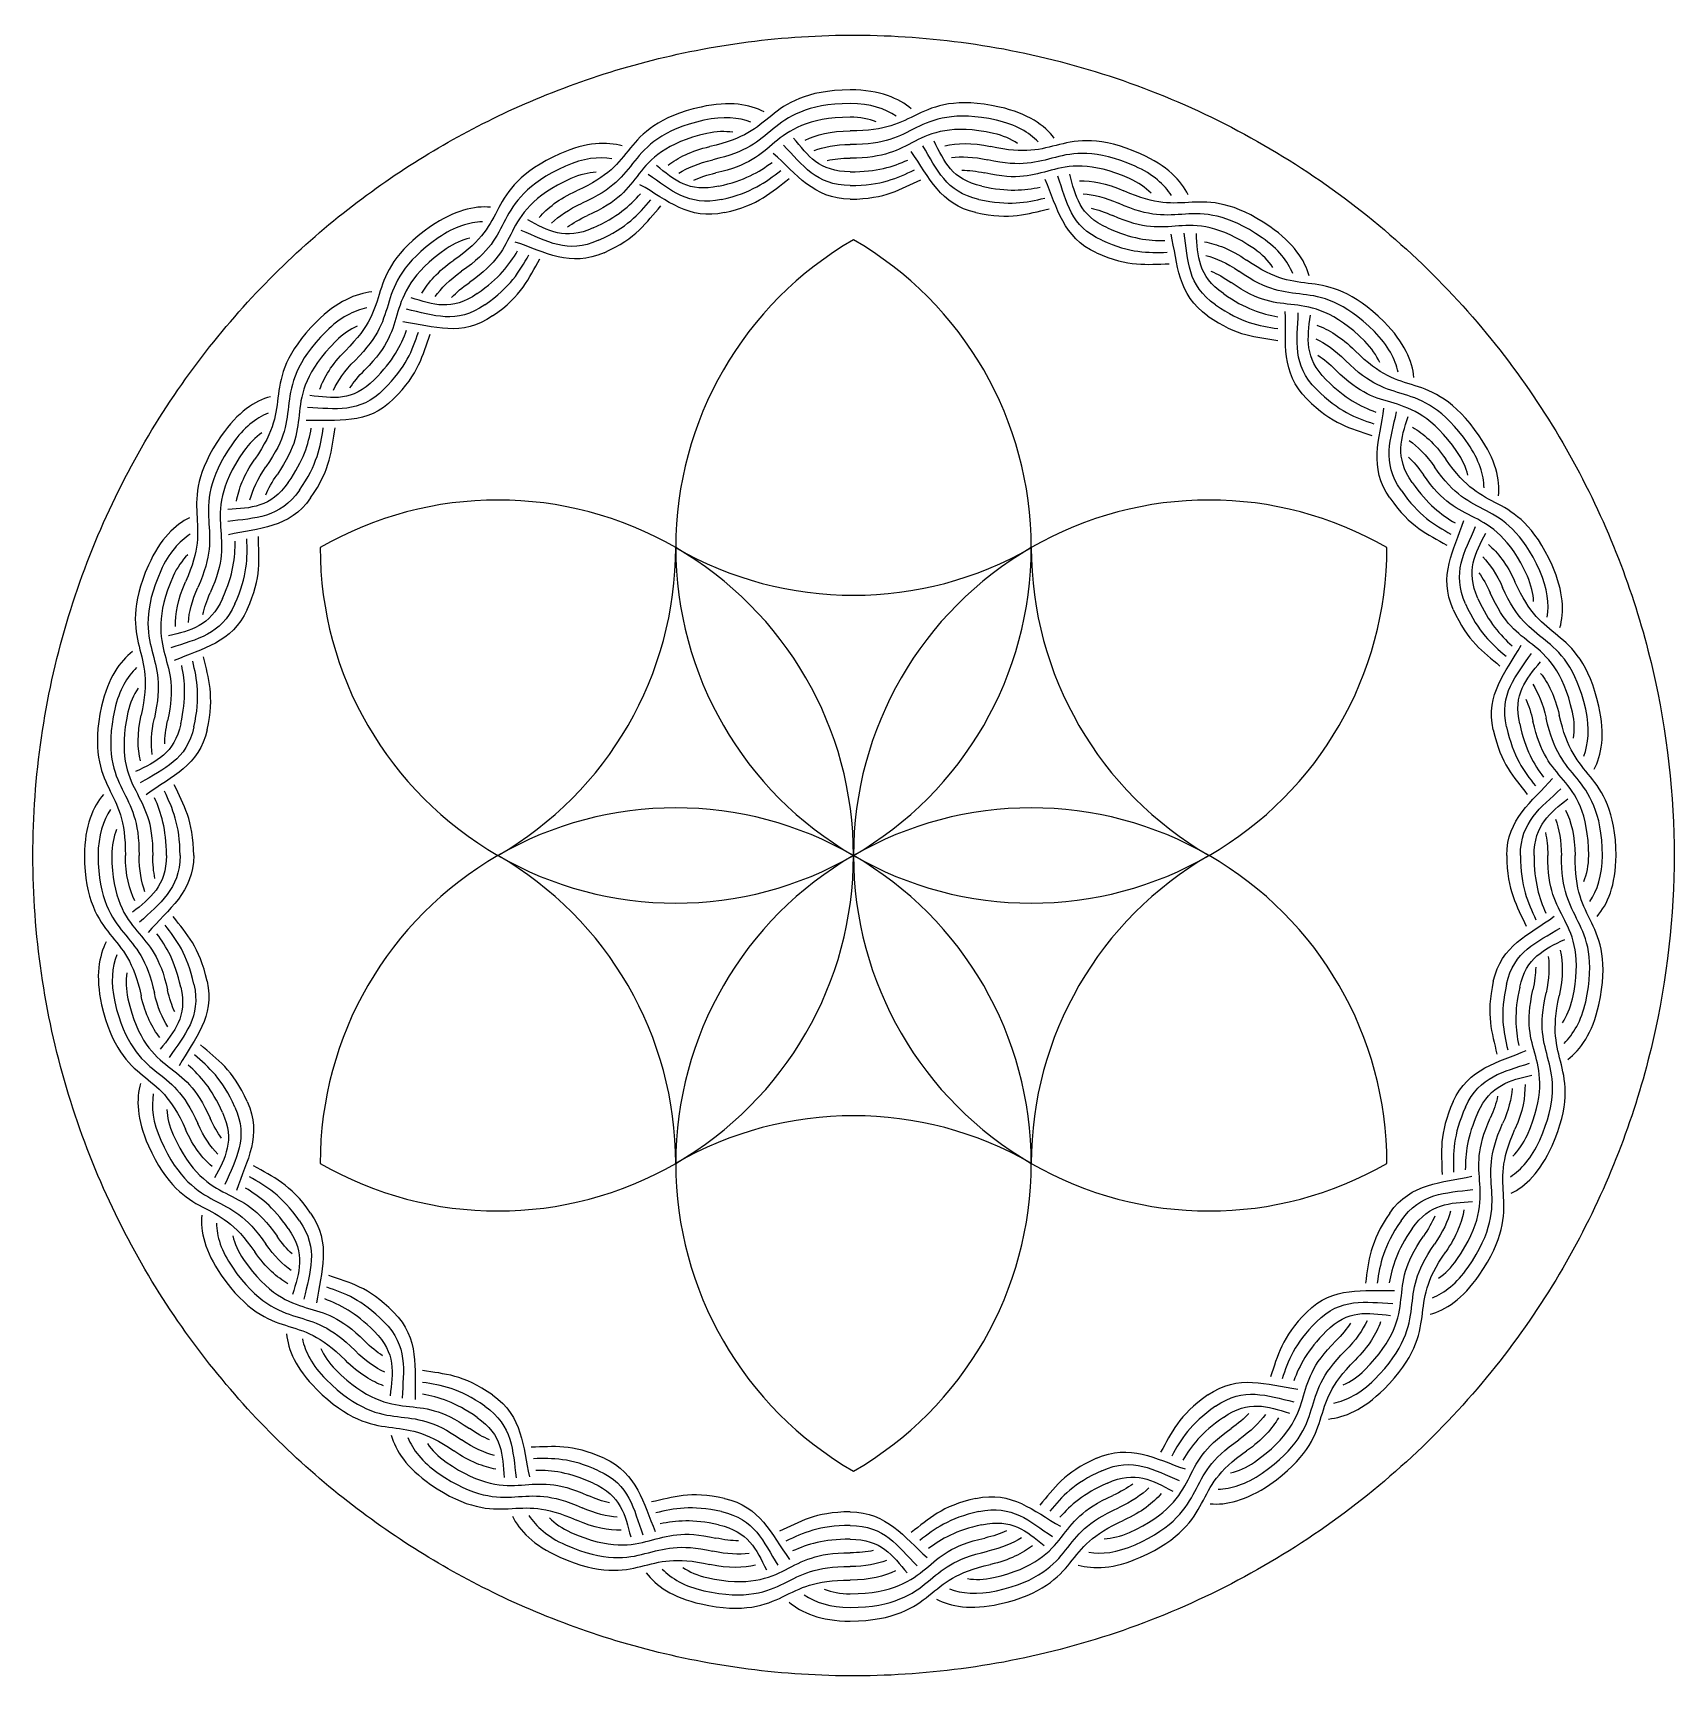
# Model space of a CAD drawing. Extents: x 10 to 130, y 10 to 130.
import ezdxf

# ---------------------------------------------------------------- set-up
doc = ezdxf.new("R2010")
doc.units = 0
doc.layers.add('View001', color=7, linetype='CONTINUOUS')
doc.layers.add('View002', color=7, linetype='CONTINUOUS')

msp = doc.modelspace()

# ---------------------------------------------------------------- linework, layer by layer
at = {"layer": 'View001'}
for centre, start, end in [((83.2404, 92.5167), 120, 180), ((57.2404, 92.5167), 0, 60), ((44.2404, 70), 60, 120), ((96.2404, 70), 60, 120), ((57.2404, 92.5167), 180, -120), ((31.2404, 92.5167), -60, 0), ((44.2404, 70), 0, 60), ((83.2404, 92.5167), 180, -120), ((70.2404, 115.033), -120, -60), ((96.2404, 70), 120, 180), ((57.2404, 92.5167), -60, 0), ((109.24, 92.5167), -180, -120), ((83.2404, 92.5167), -60, 0), ((57.2404, 47.4833), 60, 120), ((83.2404, 47.4833), 60, 120), ((57.2404, 47.4833), 120, 180), ((57.2404, 92.5167), -120, -60), ((31.2404, 47.4833), 0, 60), ((83.2404, 47.4833), 120, 180), ((44.2404, 70), -60, 0), ((96.2404, 70), 180, -120), ((83.2404, 92.5167), -120, -60), ((57.2404, 47.4833), 0, 60), ((109.24, 47.4833), 120, 180), ((83.2404, 47.4833), 0, 60), ((70.2404, 24.9667), 60, 120), ((44.2404, 70), -120, -60), ((83.2404, 47.4833), 180, -120), ((57.2404, 47.4833), -60, 0), ((96.2404, 70), -120, -60)]:
    msp.add_arc(centre, 26, start, end, dxfattribs=at)
msp.add_open_spline([(130.24, 70), (130.241, 74.3281), (129.77, 78.9381), (128.661, 83.6741), (127.555, 88.4063), (125.805, 93.2632), (123.317, 97.9793), (120.835, 102.694), (117.611, 107.26), (113.71, 111.357), (109.814, 115.457), (105.243, 119.077), (100.24, 121.962), (95.2412, 124.852), (89.8201, 127), (84.322, 128.324), (78.8227, 129.654), (73.2563, 130.163), (67.9327, 129.956), (62.6047, 129.752), (57.5232, 128.839), (52.872, 127.431), (48.2161, 126.023), (43.9884, 124.126), (40.2404, 121.962), (36.4919, 119.798), (32.7349, 117.085), (29.1877, 113.757), (25.6426, 110.433), (22.3117, 106.489), (19.4711, 101.976), (16.6295, 97.4698), (14.2869, 92.3947), (12.6894, 86.967), (11.0867, 81.5437), (10.2369, 75.7746), (10.2404, 70), (10.2369, 64.2254), (11.0867, 58.4563), (12.6894, 53.033), (14.2869, 47.6053), (16.6295, 42.5302), (19.4711, 38.0237), (22.3117, 33.5114), (25.6426, 29.5669), (29.1877, 26.2429), (32.7349, 22.9147), (36.4919, 20.2021), (40.2404, 18.0385), (43.9884, 15.874), (48.2161, 13.9766), (52.872, 12.5688), (57.5232, 11.1606), (62.6047, 10.2482), (67.9327, 10.0444), (73.2563, 9.8367), (78.8227, 10.3455), (84.322, 11.6758), (89.8201, 12.9996), (95.2412, 15.1482), (100.24, 18.0385), (105.243, 20.9228), (109.814, 24.5432), (113.71, 28.6429), (117.611, 32.7402), (120.835, 37.3065), (123.317, 42.0207), (125.805, 46.7368), (127.555, 51.5937), (128.661, 56.3259), (129.77, 61.0619), (130.241, 65.6719), (130.24, 70)], degree=3, knots=[0, 0, 0, 0, 0.261799, 0.261799, 0.261799, 0.523599, 0.523599, 0.523599, 0.785398, 0.785398, 0.785398, 1.0472, 1.0472, 1.0472, 1.309, 1.309, 1.309, 1.5708, 1.5708, 1.5708, 1.8326, 1.8326, 1.8326, 2.0944, 2.0944, 2.0944, 2.35619, 2.35619, 2.35619, 2.61799, 2.61799, 2.61799, 2.87979, 2.87979, 2.87979, 3.14159, 3.14159, 3.14159, 3.40339, 3.40339, 3.40339, 3.66519, 3.66519, 3.66519, 3.92699, 3.92699, 3.92699, 4.18879, 4.18879, 4.18879, 4.45059, 4.45059, 4.45059, 4.71239, 4.71239, 4.71239, 4.97419, 4.97419, 4.97419, 5.23599, 5.23599, 5.23599, 5.49779, 5.49779, 5.49779, 5.75959, 5.75959, 5.75959, 6.02139, 6.02139, 6.02139, 6.28319, 6.28319, 6.28319, 6.28319], dxfattribs=at)
at = {"layer": 'View002'}
for points, degree in [([(63.6964, 124.395), (62.6632, 124.934), (61.1932, 125.212), (59.0899, 124.741)], 3), ([(70, 126), (66.7208, 125.973), (65.2898, 124.962), (64.2557, 124.132)], 3), ([(70.0001, 126), (70, 126)], 1), ([(74.4617, 124.607), (73.5742, 125.366), (72.1906, 125.982), (70.0001, 126)], 3), ([(80.9103, 124.741), (77.753, 125.447), (76.1516, 124.802), (74.9495, 124.223)], 3), ([(59.0899, 124.741), (55.9393, 124.036), (54.7715, 122.776), (53.9337, 121.751)], 3), ([(62.7402, 123.639), (61.8464, 123.974), (60.723, 124.093), (59.3046, 123.776)], 3), ([(64.2557, 124.132), (63.093, 123.198), (62.3046, 122.42), (59.7339, 121.847)], 3), ([(70, 125), (66.7865, 124.98), (65.3863, 123.974), (64.3743, 123.148)], 3), ([(70, 124), (66.8523, 123.987), (65.4828, 122.987), (64.4928, 122.163)], 3), ([(70.0001, 125), (70, 125)], 1), ([(70.0001, 124), (70, 124)], 1), ([(73.3578, 124.085), (72.5572, 124.615), (71.4764, 124.991), (70.0001, 125)], 3), ([(74.9495, 124.223), (73.6035, 123.574), (72.6679, 122.994), (70.0001, 123)], 3), ([(71.8993, 123.649), (71.3572, 123.866), (70.7291, 123.997), (70.0001, 124)], 3), ([(80.6956, 123.776), (77.5973, 124.469), (76.0269, 123.82), (74.8471, 123.236)], 3), ([(84.9201, 122.475), (84.2171, 123.396), (83.0115, 124.271), (80.9103, 124.741)], 3), ([(59.3046, 123.776), (56.2122, 123.085), (55.0715, 121.835), (54.2531, 120.816)], 3), ([(59.5192, 122.812), (56.4852, 122.135), (55.3715, 120.894), (54.5726, 119.881)], 3), ([(61.4245, 122.891), (60.8534, 122.98), (60.2203, 122.968), (59.5192, 122.812)], 3), ([(64.3743, 123.148), (63.2379, 122.219), (62.466, 121.443), (59.9485, 120.882)], 3), ([(66.6951, 122.313), (67.5107, 122.701), (68.5598, 122.997), (70, 123)], 3), ([(70, 123), (70.0001, 123)], 1), ([(74.8471, 123.236), (73.5277, 122.584), (72.6089, 122), (70.0001, 122)], 3), ([(80.481, 122.812), (77.4417, 123.49), (75.9023, 122.837), (74.7446, 122.249)], 3), ([(82.2375, 122.074), (81.7595, 122.397), (81.182, 122.655), (80.481, 122.812)], 3), ([(83.7409, 122.194), (83.0764, 122.874), (82.1134, 123.46), (80.6956, 123.776)], 3), ([(53.3353, 121.894), (52.2188, 122.211), (50.7333, 122.19), (48.7738, 121.319)], 3), ([(53.9337, 121.751), (53.002, 120.611), (52.3825, 119.677), (49.9849, 118.608)], 3), ([(56.6833, 120.485), (57.3944, 121.033), (58.3457, 121.538), (59.7339, 121.847)], 3), ([(64.4928, 122.163), (63.3828, 121.24), (62.6275, 120.465), (60.1632, 119.918)], 3), ([(70, 119), (67.4919, 119.018), (66.5299, 120.501), (65.1128, 121.959)], 3), ([(70, 120), (67.742, 120.01), (66.8934, 121.193), (65.8462, 122.474)], 3), ([(67.3518, 121.569), (68.0492, 121.824), (68.9104, 122), (70, 122)], 3), ([(70, 122), (70.0001, 122)], 1), ([(74.7446, 122.249), (73.452, 121.593), (72.55, 121.006), (70.0001, 121)], 3), ([(79.4077, 117.988), (76.9712, 118.528), (76.3616, 120.178), (75.3038, 121.912)], 3), ([(79.6223, 118.953), (77.4295, 119.439), (76.8845, 120.737), (76.1318, 122.251)], 3), ([(76.9214, 121.906), (77.8006, 122.104), (78.8774, 122.157), (80.2663, 121.847)], 3), ([(85.3132, 122.002), (83.8771, 121.646), (82.834, 121.275), (80.2663, 121.847)], 3), ([(90.8226, 120.415), (87.9327, 121.701), (86.2793, 121.388), (85.008, 121.062)], 3), ([(91.2263, 121.319), (88.285, 122.627), (86.6039, 122.321), (85.3132, 122.002)], 3), ([(48.7738, 121.319), (45.8329, 120.011), (44.9366, 118.56), (44.3079, 117.386)], 3), ([(49.1775, 120.415), (46.2875, 119.128), (45.4144, 117.692), (44.8026, 116.526)], 3), ([(52.5602, 120.964), (51.6201, 121.111), (50.5008, 121.004), (49.1775, 120.415)], 3), ([(54.2531, 120.816), (53.3445, 119.685), (52.7398, 118.754), (50.3886, 117.704)], 3), ([(60.3779, 118.953), (58.1851, 118.467), (57.14, 119.412), (55.825, 120.464)], 3), ([(57.4775, 119.901), (58.1011, 120.296), (58.8968, 120.648), (59.9485, 120.882)], 3), ([(60.3779, 118.953), (62.2861, 119.376), (63.3081, 119.978), (64.2825, 120.693)], 3), ([(70, 118), (67.3123, 118.026), (66.0588, 119.867), (64.3738, 121.346)], 3), ([(68.3172, 120.837), (68.8054, 120.94), (69.3626, 121.001), (70, 121)], 3), ([(70, 121), (70.0001, 121)], 1), ([(70.0001, 120), (71.9713, 120.009), (73.1007, 120.375), (74.2133, 120.86)], 3), ([(79.193, 117.024), (76.5713, 117.603), (75.8029, 119.608), (74.4472, 121.478)], 3), ([(77.3955, 121.04), (78.1293, 121.135), (78.9995, 121.116), (80.0516, 120.882)], 3), ([(85.008, 121.062), (83.5956, 120.7), (82.5669, 120.323), (80.0516, 120.882)], 3), ([(90.4189, 119.511), (87.5804, 120.776), (85.9547, 120.455), (84.7027, 120.122)], 3), ([(93.4932, 118.268), (92.9737, 119.066), (92.1459, 119.826), (90.8226, 120.415)], 3), ([(94.7061, 118.317), (94.1944, 119.36), (93.1856, 120.447), (91.2263, 121.319)], 3), ([(49.5812, 119.511), (46.7421, 118.246), (45.8923, 116.823), (45.2974, 115.665)], 3), ([(51.429, 119.968), (50.8527, 119.941), (50.2362, 119.803), (49.5812, 119.511)], 3), ([(54.5726, 119.881), (53.687, 118.758), (53.0972, 117.831), (50.7923, 116.8)], 3), ([(60.5925, 117.988), (58.1558, 117.449), (56.8999, 118.686), (55.219, 119.81)], 3), ([(58.5692, 119.397), (59.0209, 119.601), (59.547, 119.781), (60.1632, 119.918)], 3), ([(60.5925, 117.988), (62.8151, 118.481), (63.8021, 119.236), (64.9146, 120.097)], 3), ([(60.8072, 117.024), (63.3509, 117.586), (64.221, 118.514), (65.5365, 119.507)], 3), ([(70.0001, 120), (70, 120)], 1), ([(70.0001, 119), (72.292, 119.016), (73.4181, 119.54), (74.6982, 120.14)], 3), ([(70.0001, 118), (72.6195, 118.025), (73.6655, 118.743), (75.1741, 119.429)], 3), ([(78.1719, 120.12), (78.6681, 120.114), (79.2207, 120.055), (79.837, 119.918)], 3), ([(84.7027, 120.122), (83.3141, 119.753), (82.2998, 119.37), (79.837, 119.918)], 3), ([(87.9967, 114.089), (85.5339, 115.195), (85.1563, 117.389), (84.2524, 119.433)], 3), ([(88.4004, 114.993), (86.1113, 116.019), (85.8462, 117.775), (85.1771, 119.678)], 3), ([(88.8041, 115.896), (86.75, 116.816), (86.4665, 118.243), (86.0544, 119.838)], 3), ([(86.7541, 119.34), (87.6535, 119.353), (88.716, 119.187), (90.0152, 118.607)], 3), ([(91.9938, 118.442), (91.5886, 118.853), (91.074, 119.219), (90.4189, 119.511)], 3), ([(47.2585, 116.668), (47.8514, 117.347), (48.6856, 118.028), (49.9849, 118.608)], 3), ([(51.196, 115.896), (52.9858, 116.698), (53.8695, 117.506), (54.6714, 118.404)], 3), ([(51.5997, 114.993), (53.6859, 115.928), (54.5079, 116.885), (55.4121, 117.954)], 3), ([(60.8072, 117.024), (58.1848, 116.444), (56.6306, 117.935), (54.6257, 119.059)], 3), ([(70.0001, 119), (70, 119)], 1), ([(70.0001, 118), (70, 118)], 1), ([(79.4077, 117.988), (81.6305, 117.496), (82.8485, 117.764), (84.2187, 118.078)], 3), ([(79.6223, 118.953), (81.5308, 118.53), (82.7126, 118.643), (83.8957, 118.881)], 3), ([(87.0404, 118.396), (87.7779, 118.339), (88.6259, 118.144), (89.6115, 117.704)], 3), ([(95.0003, 117.776), (93.5262, 117.701), (92.4141, 117.537), (90.0152, 118.607)], 3), ([(43.6919, 117.414), (42.5324, 117.515), (41.0781, 117.215), (39.3134, 115.994)], 3), ([(44.3079, 117.386), (43.6142, 116.09), (43.1771, 115.043), (41.0148, 113.543)], 3), ([(48.1543, 116.249), (48.6909, 116.761), (49.403, 117.264), (50.3886, 117.704)], 3), ([(49.3281, 115.969), (49.7325, 116.26), (50.2142, 116.542), (50.7923, 116.8)], 3), ([(52.0034, 114.089), (54.3915, 115.161), (55.0706, 116.272), (56.1422, 117.51)], 3), ([(79.193, 117.024), (81.7369, 116.461), (82.9271, 116.935), (84.5363, 117.284)], 3), ([(87.6141, 117.337), (88.0996, 117.23), (88.6297, 117.059), (89.2078, 116.8)], 3), ([(94.0353, 116.043), (92.6028, 115.947), (91.5148, 115.768), (89.2078, 116.8)], 3), ([(94.5178, 116.909), (93.0645, 116.824), (91.9644, 116.653), (89.6115, 117.704)], 3), ([(100.12, 115.177), (97.5137, 116.981), (95.8349, 116.987), (94.5178, 116.909)], 3), ([(100.687, 115.994), (98.037, 117.827), (96.3339, 117.845), (95.0003, 117.776)], 3), ([(39.3134, 115.994), (36.6628, 114.161), (36.047, 112.574), (35.64, 111.298)], 3), ([(43.1079, 116.35), (42.154, 116.318), (41.0735, 116.003), (39.8805, 115.177)], 3), ([(44.8026, 116.526), (44.1287, 115.242), (43.7047, 114.199), (41.5819, 112.726)], 3), ([(45.2974, 115.665), (44.6432, 114.393), (44.2322, 113.356), (42.149, 111.909)], 3), ([(51.5997, 114.993), (49.3068, 113.965), (47.8175, 114.938), (45.948, 115.72)], 3), ([(51.196, 115.896), (49.1356, 114.974), (47.9143, 115.701), (46.418, 116.481)], 3), ([(88.8041, 115.896), (90.5958, 115.094), (91.79, 114.972), (92.9999, 114.976)], 3), ([(99.5525, 114.36), (96.9903, 116.135), (95.3359, 116.129), (94.0353, 116.043)], 3), ([(103.558, 112.396), (103.244, 113.519), (102.452, 114.773), (100.687, 115.994)], 3), ([(39.8805, 115.177), (37.2735, 113.373), (36.6771, 111.803), (36.2843, 110.538)], 3), ([(40.4476, 114.36), (37.8842, 112.584), (37.3071, 111.032), (36.9287, 109.778)], 3), ([(42.183, 115.155), (41.6201, 115.021), (41.0387, 114.77), (40.4476, 114.36)], 3), ([(52.0034, 114.089), (49.5315, 112.979), (47.6962, 114.144), (45.5076, 114.866)], 3), ([(88.4004, 114.993), (90.4895, 114.056), (91.7552, 114.079), (93.1634, 114.121)], 3), ([(96.1498, 109.457), (93.9128, 111.016), (93.9535, 113.261), (93.4584, 115.451)], 3), ([(96.7169, 110.274), (94.6407, 111.719), (94.7092, 113.512), (94.4169, 115.513)], 3), ([(97.284, 111.092), (95.4226, 112.386), (95.4125, 113.852), (95.3121, 115.503)], 3), ([(95.9067, 114.878), (96.7964, 114.72), (97.8117, 114.357), (98.9854, 113.543)], 3), ([(100.906, 113.014), (100.583, 113.494), (100.144, 113.951), (99.5525, 114.36)], 3), ([(102.353, 112.568), (101.988, 113.451), (101.313, 114.351), (100.12, 115.177)], 3), ([(38.6823, 111.125), (39.1435, 111.905), (39.8409, 112.729), (41.0148, 113.543)], 3), ([(42.7161, 111.092), (44.3369, 112.219), (45.0598, 113.189), (45.6784, 114.228)], 3), ([(43.2832, 110.275), (45.1738, 111.59), (45.8099, 112.701), (46.4957, 113.928)], 3), ([(43.8504, 109.458), (46.0156, 110.966), (46.4852, 112.207), (47.3021, 113.632)], 3), ([(87.9967, 114.089), (90.3891, 113.015), (91.6763, 113.246), (93.3247, 113.276)], 3), ([(96.0097, 113.893), (96.727, 113.696), (97.527, 113.344), (98.4183, 112.726)], 3), ([(103.749, 111.809), (102.287, 112), (101.149, 112.043), (98.9854, 113.543)], 3), ([(39.6438, 110.876), (40.0802, 111.48), (40.6905, 112.107), (41.5819, 112.726)], 3), ([(40.8553, 110.816), (41.2016, 111.178), (41.6256, 111.545), (42.149, 111.909)], 3), ([(96.3764, 112.739), (96.8361, 112.541), (97.3278, 112.272), (97.8511, 111.909)], 3), ([(102.481, 110.272), (101.054, 110.437), (99.9362, 110.46), (97.8511, 111.909)], 3), ([(103.115, 111.04), (101.67, 111.219), (100.543, 111.251), (98.4183, 112.726)], 3), ([(35.0276, 111.215), (33.8659, 111.105), (32.4888, 110.549), (30.9702, 109.03)], 3), ([(35.64, 111.298), (35.1923, 109.895), (34.9488, 108.779), (33.0849, 106.915)], 3), ([(42.7161, 111.092), (40.8498, 109.794), (39.504, 110.29), (37.8867, 110.787)], 3), ([(97.284, 111.092), (98.906, 109.964), (100.07, 109.623), (101.264, 109.407)], 3), ([(108.325, 108.325), (106.08, 110.569), (104.43, 110.878), (103.115, 111.04)], 3), ([(109.03, 109.03), (106.749, 111.311), (105.078, 111.634), (103.749, 111.809)], 3), ([(34.6447, 110.059), (33.7099, 109.856), (32.7023, 109.352), (31.6751, 108.325)], 3), ([(36.2843, 110.538), (35.8532, 109.15), (35.6209, 108.041), (33.7899, 106.21)], 3), ([(36.9287, 109.778), (36.5141, 108.405), (36.2931, 107.304), (34.4948, 105.505)], 3), ([(43.2832, 110.275), (41.2044, 108.828), (39.5461, 109.518), (37.5613, 109.95)], 3), ([(96.7169, 110.274), (98.6095, 108.957), (99.8745, 108.746), (101.271, 108.532)], 3), ([(103.391, 103.39), (101.455, 105.326), (101.895, 107.539), (101.804, 109.792)], 3), ([(104.095, 104.095), (102.3, 105.891), (102.687, 107.651), (102.762, 109.68)], 3), ([(107.62, 107.62), (105.412, 109.828), (103.782, 110.121), (102.481, 110.272)], 3), ([(104.8, 104.8), (103.189, 106.412), (103.44, 107.828), (103.643, 109.507)], 3), ([(30.9702, 109.03), (28.6893, 106.749), (28.3656, 105.078), (28.1913, 103.749)], 3), ([(31.6751, 108.325), (29.4305, 106.08), (29.1223, 104.43), (28.9597, 103.115)], 3), ([(33.9482, 108.714), (33.4173, 108.481), (32.8893, 108.129), (32.38, 107.62)], 3), ([(35.1997, 104.8), (36.6001, 106.201), (37.1414, 107.291), (37.5651, 108.427)], 3), ([(43.8504, 109.458), (41.6069, 107.894), (39.569, 108.711), (37.2811, 109.027)], 3), ([(96.1498, 109.457), (98.3181, 107.947), (99.648, 107.937), (101.278, 107.669)], 3), ([(104.118, 108.784), (104.967, 108.468), (105.903, 107.927), (106.915, 106.915)], 3), ([(110.059, 105.355), (109.856, 106.29), (109.352, 107.298), (108.325, 108.325)], 3), ([(111.214, 104.972), (111.105, 106.134), (110.549, 107.511), (109.03, 109.03)], 3), ([(32.38, 107.62), (30.1716, 105.412), (29.8789, 103.782), (29.7282, 102.481)], 3), ([(35.9047, 104.095), (37.5394, 105.73), (37.9709, 106.944), (38.427, 108.28)], 3), ([(36.6096, 103.391), (38.4832, 105.264), (38.7281, 106.579), (39.278, 108.134)], 3), ([(104.042, 107.792), (104.715, 107.469), (105.441, 106.979), (106.21, 106.21)], 3), ([(108.714, 106.052), (108.481, 106.583), (108.129, 107.111), (107.62, 107.62)], 3), ([(31.2161, 104.118), (31.5324, 104.967), (32.0729, 105.903), (33.0849, 106.915)], 3), ([(32.2076, 104.042), (32.5306, 104.715), (33.0209, 105.441), (33.7899, 106.21)], 3), ([(104.197, 106.587), (104.616, 106.31), (105.054, 105.957), (105.505, 105.505)], 3), ([(110.538, 103.716), (109.15, 104.147), (108.041, 104.379), (106.21, 106.21)], 3), ([(111.298, 104.36), (109.895, 104.808), (108.779, 105.051), (106.915, 106.915)], 3), ([(35.1997, 104.8), (33.5883, 103.189), (32.1717, 103.44), (30.4926, 103.643)], 3), ([(33.4126, 104.197), (33.6899, 104.616), (34.043, 105.053), (34.4948, 105.505)], 3), ([(104.8, 104.8), (106.201, 103.4), (107.29, 102.859), (108.427, 102.435)], 3), ([(109.778, 103.071), (108.405, 103.486), (107.304, 103.707), (105.505, 105.505)], 3), ([(27.6041, 103.558), (26.4814, 103.244), (25.2265, 102.452), (24.0057, 100.687)], 3), ([(28.1913, 103.749), (27.9995, 102.287), (27.9574, 101.149), (26.457, 98.9854)], 3), ([(35.9047, 104.095), (34.1088, 102.3), (32.3487, 102.687), (30.3204, 102.762)], 3), ([(104.095, 104.095), (105.73, 102.461), (106.944, 102.029), (108.28, 101.573)], 3), ([(115.177, 100.119), (113.372, 102.726), (111.803, 103.323), (110.538, 103.716)], 3), ([(115.994, 100.687), (114.161, 103.337), (112.574, 103.953), (111.298, 104.36)], 3), ([(27.4323, 102.353), (26.5494, 101.988), (25.6487, 101.313), (24.8228, 100.12)], 3), ([(28.9597, 103.115), (28.7812, 101.67), (28.7485, 100.543), (27.2741, 98.4182)], 3), ([(29.7282, 102.481), (29.5628, 101.054), (29.5397, 99.9361), (28.0913, 97.8511)], 3), ([(36.6096, 103.391), (34.674, 101.455), (32.4606, 101.895), (30.2078, 101.804)], 3), ([(103.391, 103.39), (105.264, 101.517), (106.579, 101.272), (108.134, 100.722)], 3), ([(109.457, 96.1496), (107.894, 98.393), (108.711, 100.431), (109.027, 102.719)], 3), ([(110.275, 96.7167), (108.828, 98.7955), (109.518, 100.454), (109.95, 102.439)], 3), ([(114.36, 99.5523), (112.584, 102.116), (111.032, 102.693), (109.778, 103.071)], 3), ([(28.9084, 97.284), (30.0362, 98.9061), (30.3765, 100.07), (30.593, 101.264)], 3), ([(29.7255, 96.7169), (31.0428, 98.6095), (31.2537, 99.8745), (31.4675, 101.271)], 3), ([(30.5426, 96.1497), (32.0533, 98.318), (32.0632, 99.648), (32.3313, 101.278)], 3), ([(111.092, 97.2838), (109.794, 99.1502), (110.29, 100.496), (110.787, 102.113)], 3), ([(111.125, 101.318), (111.905, 100.856), (112.729, 100.159), (113.543, 98.9852)], 3), ([(24.0056, 100.687), (22.1727, 98.037), (22.1553, 96.3339), (22.2236, 95.0003)], 3), ([(24.8228, 100.12), (23.0187, 97.5136), (23.0129, 95.8349), (23.0904, 94.5178)], 3), ([(26.986, 100.906), (26.5057, 100.583), (26.0494, 100.144), (25.6399, 99.5525)], 3), ([(110.876, 100.356), (111.48, 99.9197), (112.107, 99.3094), (112.726, 98.4181)], 3), ([(116.35, 96.8921), (116.318, 97.8459), (116.003, 98.9265), (115.177, 100.119)], 3), ([(117.414, 96.308), (117.515, 97.4676), (117.215, 98.9218), (115.994, 100.687)], 3), ([(25.6399, 99.5525), (23.8647, 96.9903), (23.8706, 95.3359), (23.9573, 94.0353)], 3), ([(25.1216, 95.9066), (25.2797, 96.7964), (25.6431, 97.8117), (26.457, 98.9854)], 3), ([(110.816, 99.1446), (111.178, 98.7984), (111.545, 98.3743), (111.909, 97.8509)], 3), ([(117.386, 95.692), (116.09, 96.3857), (115.043, 96.8228), (113.543, 98.9852)], 3), ([(115.155, 97.8169), (115.021, 98.3798), (114.77, 98.9612), (114.36, 99.5523)], 3), ([(26.1072, 96.0097), (26.3038, 96.727), (26.6556, 97.527), (27.2741, 98.4182)], 3), ([(27.2613, 96.3764), (27.4588, 96.8361), (27.7277, 97.3278), (28.0913, 97.8511)], 3), ([(115.665, 94.7026), (114.393, 95.3567), (113.356, 95.7677), (111.909, 97.8509)], 3), ([(116.526, 95.1973), (115.242, 95.8712), (114.199, 96.2953), (112.726, 98.4181)], 3), ([(29.7255, 96.7169), (28.2805, 94.6407), (26.4879, 94.7091), (24.4869, 94.4168)], 3), ([(28.9084, 97.284), (27.6141, 95.4226), (26.1481, 95.4125), (24.4974, 95.3121)], 3), ([(110.275, 96.7167), (111.59, 94.8261), (112.701, 94.19), (113.928, 93.5043)], 3), ([(111.092, 97.2838), (112.219, 95.6631), (113.189, 94.9401), (114.228, 94.3216)], 3), ([(30.5426, 96.1497), (28.9841, 93.9128), (26.7387, 93.9535), (24.5491, 93.4584)], 3), ([(109.457, 96.1496), (110.966, 93.9843), (112.207, 93.5147), (113.632, 92.6978)], 3), ([(120.415, 90.8224), (119.128, 93.7125), (117.692, 94.5855), (116.526, 95.1973)], 3), ([(121.319, 91.2261), (120.011, 94.1671), (118.56, 95.0634), (117.386, 95.692)], 3), ([(21.6827, 94.7061), (20.6403, 94.1944), (19.5528, 93.1856), (18.6814, 91.2263)], 3), ([(22.2236, 95.0003), (22.2991, 93.5262), (22.4629, 92.414), (21.3925, 90.0152)], 3), ([(23.0904, 94.5178), (23.1759, 93.0645), (23.3473, 91.9644), (22.2962, 89.6115)], 3), ([(23.9573, 94.0353), (24.0528, 92.6028), (24.2318, 91.5148), (23.1999, 89.2078)], 3), ([(114.089, 87.9965), (112.979, 90.4684), (114.144, 92.3037), (114.866, 94.4923)], 3), ([(114.993, 88.4002), (113.965, 90.6932), (114.938, 92.1824), (115.719, 94.0519)], 3), ([(119.511, 90.4187), (118.246, 93.2578), (116.823, 94.1077), (115.665, 94.7026)], 3), ([(21.7321, 93.4932), (20.9342, 92.9737), (20.1743, 92.1459), (19.5851, 90.8226)], 3), ([(24.1036, 88.8041), (24.906, 90.5957), (25.0275, 91.79), (25.0237, 92.9999)], 3), ([(25.0073, 88.4004), (25.9441, 90.4895), (25.9214, 91.7552), (25.8788, 93.1634)], 3), ([(25.911, 87.9967), (26.9853, 90.389), (26.7543, 91.6763), (26.7235, 93.3247)], 3), ([(115.896, 88.8039), (114.974, 90.8644), (115.701, 92.0856), (116.481, 93.5819)], 3), ([(116.668, 92.7415), (117.347, 92.1485), (118.028, 91.3143), (118.608, 90.015)], 3), ([(21.558, 91.9938), (21.147, 91.5886), (20.7807, 91.0739), (20.4888, 90.4189)], 3), ([(116.249, 91.8456), (116.761, 91.309), (117.264, 90.5969), (117.704, 89.6113)], 3), ([(18.6814, 91.2263), (17.3734, 88.285), (17.6787, 86.6039), (17.9983, 85.3132)], 3), ([(19.5851, 90.8226), (18.2985, 87.9327), (18.6117, 86.2793), (18.938, 85.0079)], 3), ([(20.4888, 90.4189), (19.2237, 87.5803), (19.5447, 85.9547), (19.8776, 84.7027)], 3), ([(115.969, 90.6719), (116.26, 90.2675), (116.542, 89.7858), (116.8, 89.2076)], 3), ([(119.968, 88.571), (119.941, 89.1472), (119.803, 89.7637), (119.511, 90.4187)], 3), ([(120.964, 87.4397), (121.111, 88.3798), (121.004, 89.4991), (120.415, 90.8224)], 3), ([(121.894, 86.6646), (122.211, 87.7811), (122.19, 89.2667), (121.319, 91.2261)], 3), ([(20.6603, 86.7541), (20.6472, 87.6535), (20.8128, 88.716), (21.3925, 90.0152)], 3), ([(21.6042, 87.0403), (21.6614, 87.7779), (21.8559, 88.6259), (22.2962, 89.6115)], 3), ([(22.6631, 87.614), (22.7701, 88.0996), (22.9413, 88.6297), (23.1999, 89.2078)], 3), ([(119.881, 85.4273), (118.758, 86.3129), (117.831, 86.9028), (116.8, 89.2076)], 3), ([(120.816, 85.7468), (119.685, 86.6554), (118.754, 87.2601), (117.704, 89.6113)], 3), ([(121.751, 86.0662), (120.611, 86.9979), (119.677, 87.6174), (118.608, 90.015)], 3), ([(24.1036, 88.8041), (23.1837, 86.7499), (21.757, 86.4665), (20.1624, 86.0544)], 3), ([(25.0073, 88.4004), (23.9808, 86.1113), (22.2255, 85.8462), (20.3223, 85.1771)], 3), ([(25.911, 87.9967), (24.8051, 85.5339), (22.6111, 85.1563), (20.5667, 84.2524)], 3), ([(114.089, 87.9965), (115.161, 85.6085), (116.272, 84.9293), (117.51, 83.8578)], 3), ([(114.993, 88.4002), (115.928, 86.3141), (116.885, 85.4921), (117.954, 84.5879)], 3), ([(115.896, 88.8039), (116.698, 87.0141), (117.506, 86.1305), (118.404, 85.3286)], 3), ([(123.776, 80.6954), (123.085, 83.7877), (121.835, 84.9284), (120.816, 85.7468)], 3), ([(124.741, 80.91), (124.036, 84.0607), (122.776, 85.2284), (121.751, 86.0662)], 3), ([(17.5252, 84.9201), (16.6042, 84.217), (15.7291, 83.0114), (15.259, 80.9102)], 3), ([(17.9983, 85.3132), (18.3539, 83.8771), (18.7252, 82.834), (18.153, 80.2663)], 3), ([(18.938, 85.0079), (19.3004, 83.5956), (19.6774, 82.5669), (19.1177, 80.0516)], 3), ([(19.8776, 84.7027), (20.2468, 83.3141), (20.6295, 82.2998), (20.0823, 79.837)], 3), ([(22.9763, 79.193), (23.5387, 81.7368), (23.0649, 82.9271), (22.7162, 84.5363)], 3), ([(117.024, 79.1928), (116.444, 81.8151), (117.935, 83.3693), (119.059, 85.3742)], 3), ([(117.988, 79.4074), (117.449, 81.8441), (118.686, 83.1), (119.81, 84.7809)], 3), ([(122.812, 80.4807), (122.135, 83.5148), (120.894, 84.6284), (119.881, 85.4273)], 3), ([(17.8058, 83.7409), (17.1256, 83.0764), (16.5405, 82.1133), (16.2237, 80.6956)], 3), ([(21.047, 79.6223), (21.4703, 81.5307), (21.3565, 82.7126), (21.1187, 83.8957)], 3), ([(22.0116, 79.4076), (22.5039, 81.6305), (22.2363, 82.8485), (21.9224, 84.2187)], 3), ([(118.953, 79.6221), (118.467, 81.8148), (119.412, 82.8599), (120.464, 84.1749)], 3), ([(120.485, 83.3167), (121.033, 82.6056), (121.538, 81.6542), (121.847, 80.2661)], 3), ([(17.9258, 82.2375), (17.6027, 81.7595), (17.3448, 81.1819), (17.1883, 80.4809)], 3), ([(119.901, 82.5225), (120.296, 81.8988), (120.648, 81.1031), (120.882, 80.0514)], 3), ([(15.259, 80.9102), (14.5526, 77.7529), (15.1975, 76.1515), (15.777, 74.9495)], 3), ([(16.2237, 80.6956), (15.5314, 77.5973), (16.1803, 76.0269), (16.7638, 74.847)], 3), ([(119.397, 81.4307), (119.601, 80.979), (119.781, 80.4529), (119.918, 79.8367)], 3), ([(123.639, 77.2598), (123.974, 78.1536), (124.093, 79.277), (123.776, 80.6954)], 3), ([(124.395, 76.3036), (124.934, 77.3368), (125.212, 78.8068), (124.741, 80.91)], 3), ([(17.1883, 80.4809), (16.5101, 77.4416), (17.1631, 75.9023), (17.7507, 74.7446)], 3), ([(21.047, 79.6223), (20.5605, 77.4295), (19.2629, 76.8844), (17.7494, 76.1318)], 3), ([(18.0937, 76.9213), (17.8964, 77.8005), (17.8435, 78.8774), (18.153, 80.2663)], 3), ([(18.96, 77.3955), (18.865, 78.1292), (18.8835, 78.9995), (19.1177, 80.0516)], 3), ([(19.8796, 78.1719), (19.8852, 78.6681), (19.9454, 79.2207), (20.0823, 79.837)], 3), ([(118.953, 79.6221), (119.376, 77.7138), (119.978, 76.6919), (120.693, 75.7175)], 3), ([(122.163, 75.5071), (121.24, 76.6171), (120.465, 77.3724), (119.918, 79.8368)], 3), ([(123.148, 75.6257), (122.219, 76.762), (121.443, 77.5339), (120.882, 80.0514)], 3), ([(124.132, 75.7442), (123.198, 76.9069), (122.42, 77.6954), (121.847, 80.2661)], 3), ([(122.891, 78.5754), (122.98, 79.1465), (122.968, 79.7796), (122.812, 80.4807)], 3), ([(22.0116, 79.4076), (21.472, 76.9712), (19.8221, 76.3615), (18.0883, 75.3038)], 3), ([(22.9763, 79.193), (22.3966, 76.5713), (20.3922, 75.8029), (18.5221, 74.4472)], 3), ([(117.024, 79.1928), (117.586, 76.6491), (118.514, 75.779), (119.507, 74.4634)], 3), ([(117.988, 79.4075), (118.481, 77.1849), (119.236, 76.1979), (120.097, 75.0854)], 3), ([(15.777, 74.9495), (16.4259, 73.6034), (17.0058, 72.6678), (17, 70.0001)], 3), ([(16.7638, 74.847), (17.4164, 73.5277), (18, 72.6089), (18, 70.0001)], 3), ([(17.7507, 74.7446), (18.4068, 73.4519), (18.9942, 72.55), (19, 70.0001)], 3), ([(21, 70.0001), (20.9837, 72.2919), (20.4602, 73.4181), (19.8599, 74.6982)], 3), ([(22, 70.0001), (21.9746, 72.6195), (21.257, 73.6655), (20.571, 75.1741)], 3), ([(118, 69.9999), (118.026, 72.6877), (119.867, 73.9412), (121.346, 75.6261)], 3), ([(119, 69.9999), (119.018, 72.508), (120.501, 73.47), (121.959, 74.8872)], 3), ([(124, 69.9999), (123.987, 73.1477), (122.987, 74.5172), (122.163, 75.5071)], 3), ([(125, 69.9999), (124.98, 73.2134), (123.974, 74.6136), (123.148, 75.6257)], 3), ([(126, 69.9999), (125.973, 73.2791), (124.962, 74.7101), (124.132, 75.7442)], 3), ([(15.393, 74.4617), (14.6341, 73.5742), (14.0178, 72.1906), (14, 70.0001)], 3), ([(20, 70.0001), (19.9909, 71.9712), (19.6251, 73.1007), (19.1396, 74.2132)], 3), ([(120, 69.9999), (120.01, 72.258), (121.193, 73.1066), (122.474, 74.1538)], 3), ([(15.9149, 73.3578), (15.3851, 72.5572), (15.0092, 71.4763), (15, 70.0001)], 3), ([(121.569, 72.6481), (121.824, 71.9507), (122, 71.0895), (122, 69.9999)], 3), ([(122.313, 73.3049), (122.701, 72.4893), (122.997, 71.4402), (123, 69.9999)], 3), ([(16.3509, 71.8992), (16.1343, 71.3572), (16.0031, 70.7291), (16, 70.0001)], 3), ([(120.837, 71.6827), (120.94, 71.1946), (121.001, 70.6373), (121, 69.9999)], 3), ([(14, 70), (14.0266, 66.7208), (15.038, 65.2898), (15.8683, 64.2557)], 3), ([(14, 70), (14, 70)], 1), ([(15, 70), (15.02, 66.7865), (16.0256, 65.3863), (16.8524, 64.3742)], 3), ([(15, 70), (15, 70)], 1), ([(16, 70), (16.0133, 66.8522), (17.0132, 65.4828), (17.8366, 64.4928)], 3), ([(16, 70), (16, 70)], 1), ([(17.6868, 66.695), (17.2985, 67.5106), (17.0031, 68.5597), (17, 70)], 3), ([(17, 70), (17, 70)], 1), ([(20, 70), (19.9895, 67.742), (18.8075, 66.8934), (17.5262, 65.8461)], 3), ([(18.4305, 67.3518), (18.1756, 68.0492), (18, 68.9104), (18, 70)], 3), ([(18, 70), (18, 70)], 1), ([(21, 70), (20.9822, 67.4919), (19.499, 66.5299), (18.0414, 65.1128)], 3), ([(22, 70), (21.9739, 67.3123), (20.1331, 66.0587), (18.6539, 64.3738)], 3), ([(19.163, 68.3172), (19.0602, 68.8053), (18.9986, 69.3626), (19, 70)], 3), ([(19, 70), (19, 70)], 1), ([(20, 70), (20, 70)], 1), ([(21, 70), (21, 70)], 1), ([(22, 70), (22, 70)], 1), ([(118, 70), (118.025, 67.3805), (118.743, 66.3346), (119.429, 64.826)], 3), ([(119, 70), (119.016, 67.7081), (119.54, 66.5819), (120.14, 65.3019)], 3), ([(120, 70), (120.009, 68.0288), (120.375, 66.8994), (120.86, 65.7868)], 3), ([(122.249, 65.2555), (121.593, 66.5481), (121.006, 67.45), (121, 70)], 3), ([(123.236, 65.153), (122.584, 66.4723), (122, 67.3912), (122, 70)], 3), ([(124.223, 65.0506), (123.574, 66.3966), (122.994, 67.3322), (123, 70)], 3), ([(123.649, 68.1008), (123.866, 68.6429), (123.997, 69.271), (124, 70)], 3), ([(124.085, 66.6423), (124.615, 67.4429), (124.991, 68.5237), (125, 70)], 3), ([(124.607, 65.5384), (125.366, 66.4259), (125.982, 67.8095), (126, 70)], 3), ([(22.9763, 60.8071), (22.4139, 63.3508), (21.4857, 64.221), (20.4933, 65.5365)], 3), ([(117.024, 60.8071), (117.603, 63.4287), (119.608, 64.1972), (121.478, 65.5528)], 3), ([(122.812, 59.5191), (123.49, 62.5584), (122.837, 64.0978), (122.249, 65.2555)], 3), ([(123.776, 59.3045), (124.469, 62.4028), (123.82, 63.9731), (123.236, 65.153)], 3), ([(124.741, 59.0898), (125.447, 62.2471), (124.802, 63.8485), (124.223, 65.0506)], 3), ([(15.8683, 64.2557), (16.8018, 63.093), (17.5801, 62.3045), (18.153, 59.7339)], 3), ([(16.8524, 64.3742), (17.7809, 63.2379), (18.5574, 62.466), (19.1176, 59.9485)], 3), ([(17.8366, 64.4928), (18.7599, 63.3828), (19.5347, 62.6275), (20.0823, 60.1632)], 3), ([(21.0469, 60.3778), (20.6236, 62.2861), (20.0216, 63.3081), (19.3066, 64.2825)], 3), ([(22.0116, 60.5925), (21.5194, 62.8151), (20.7643, 63.8021), (19.9026, 64.9145)], 3), ([(117.988, 60.5924), (118.528, 63.0289), (120.178, 63.6385), (121.912, 64.6962)], 3), ([(118.953, 60.3778), (119.439, 62.5705), (120.737, 63.1156), (122.251, 63.8682)], 3), ([(15.6051, 63.6963), (15.0663, 62.6632), (14.7884, 61.1931), (15.259, 59.0899)], 3), ([(16.3613, 62.7402), (16.0261, 61.8463), (15.9067, 60.723), (16.2237, 59.3045)], 3), ([(121.04, 62.6046), (121.135, 61.8708), (121.117, 61.0005), (120.882, 59.9485)], 3), ([(121.906, 63.0787), (122.104, 62.1995), (122.157, 61.1227), (121.847, 59.7338)], 3), ([(17.1094, 61.4245), (17.0197, 60.8534), (17.0319, 60.2203), (17.1883, 59.5192)], 3), ([(120.12, 61.8282), (120.114, 61.332), (120.055, 60.7794), (119.918, 60.1631)], 3), ([(21.0469, 60.3778), (21.5334, 58.1851), (20.5883, 57.14), (19.5365, 55.825)], 3), ([(20.6032, 58.5692), (20.3987, 59.0209), (20.2192, 59.547), (20.0823, 60.1632)], 3), ([(22.0116, 60.5925), (22.5512, 58.1558), (21.3144, 56.8999), (20.1904, 55.219)], 3), ([(22.9763, 60.8071), (23.556, 58.1848), (22.0651, 56.6306), (20.9407, 54.6257)], 3), ([(117.024, 60.8071), (116.461, 58.2632), (116.935, 57.073), (117.284, 55.4638)], 3), ([(117.988, 60.5924), (117.496, 58.3696), (117.764, 57.1516), (118.078, 55.7814)], 3), ([(118.953, 60.3778), (118.53, 58.4693), (118.643, 57.2875), (118.881, 56.1044)], 3), ([(15.259, 59.0899), (15.9639, 55.9392), (17.2239, 54.7715), (18.2489, 53.9337)], 3), ([(16.2237, 59.3046), (16.9146, 56.2122), (18.1649, 55.0715), (19.184, 54.2531)], 3), ([(17.1883, 59.5192), (17.8654, 56.4851), (19.1059, 55.3715), (20.119, 54.5726)], 3), ([(19.5155, 56.6833), (18.9668, 57.3943), (18.4623, 58.3457), (18.153, 59.7339)], 3), ([(20.0991, 57.4775), (19.7036, 58.1011), (19.3517, 58.8968), (19.1176, 59.9485)], 3), ([(120.122, 55.2974), (119.753, 56.686), (119.37, 57.7002), (119.918, 60.1631)], 3), ([(121.062, 54.9921), (120.7, 56.4045), (120.323, 57.4332), (120.882, 59.9485)], 3), ([(122.002, 54.6869), (121.646, 56.123), (121.275, 57.1661), (121.847, 59.7338)], 3), ([(122.074, 57.7625), (122.397, 58.2405), (122.655, 58.8181), (122.812, 59.5191)], 3), ([(122.194, 56.2592), (122.874, 56.9237), (123.46, 57.8867), (123.776, 59.3045)], 3), ([(122.475, 55.08), (123.396, 55.783), (124.271, 56.9886), (124.741, 59.0898)], 3), ([(25.0073, 51.5997), (24.0718, 53.6859), (23.1151, 54.5079), (22.0456, 55.412)], 3), ([(25.911, 52.0034), (24.8386, 54.3914), (23.7281, 55.0706), (22.4898, 56.1422)], 3), ([(114.089, 52.0033), (115.195, 54.4662), (117.389, 54.8438), (119.433, 55.7477)], 3), ([(19.184, 54.2531), (20.3155, 53.3445), (21.2458, 52.7398), (22.2962, 50.3886)], 3), ([(20.119, 54.5726), (21.2421, 53.687), (22.169, 53.0972), (23.1999, 50.7923)], 3), ([(24.1036, 51.196), (23.302, 52.9858), (22.4943, 53.8695), (21.5965, 54.6714)], 3), ([(114.993, 51.5996), (116.019, 53.8888), (117.775, 54.1539), (119.678, 54.823)], 3), ([(119.511, 49.5811), (120.776, 52.4197), (120.455, 54.0454), (120.122, 55.2974)], 3), ([(120.415, 49.1774), (121.701, 52.0674), (121.388, 53.7208), (121.062, 54.9921)], 3), ([(121.319, 48.7738), (122.627, 51.7151), (122.321, 53.3962), (122.002, 54.6869)], 3), ([(18.1056, 53.3353), (17.7886, 52.2188), (17.81, 50.7333), (18.6814, 48.7738)], 3), ([(18.2489, 53.9337), (19.3888, 53.002), (20.3227, 52.3825), (21.3925, 49.9849)], 3), ([(115.896, 51.1959), (116.816, 53.2501), (118.243, 53.5336), (119.838, 53.9457)], 3), ([(118.396, 52.9597), (118.339, 52.2222), (118.144, 51.3741), (117.704, 50.3885)], 3), ([(119.34, 53.246), (119.353, 52.3466), (119.187, 51.2841), (118.608, 49.9848)], 3), ([(19.0364, 52.5602), (18.8891, 51.6201), (18.996, 50.5008), (19.5851, 49.1775)], 3), ([(25.911, 52.0034), (27.0209, 49.5315), (25.8561, 47.6962), (25.1344, 45.5076)], 3), ([(114.089, 52.0033), (113.015, 49.611), (113.246, 48.3237), (113.277, 46.6753)], 3), ([(117.337, 52.386), (117.23, 51.9005), (117.059, 51.3704), (116.8, 50.7922)], 3), ([(20.0323, 51.429), (20.059, 50.8527), (20.1968, 50.2362), (20.4888, 49.5812)], 3), ([(24.0308, 49.328), (23.7398, 49.7324), (23.4584, 50.2142), (23.1999, 50.7923)], 3), ([(24.1036, 51.196), (25.0263, 49.1355), (24.2994, 47.9143), (23.5193, 46.418)], 3), ([(25.0073, 51.5997), (26.0355, 49.3068), (25.0624, 47.8175), (24.2806, 45.948)], 3), ([(114.993, 51.5996), (114.056, 49.5106), (114.079, 48.2449), (114.121, 46.8366)], 3), ([(115.896, 51.1959), (115.094, 49.4043), (114.973, 48.2101), (114.976, 47.0002)], 3), ([(116.043, 45.9647), (115.947, 47.3973), (115.768, 48.4852), (116.8, 50.7922)], 3), ([(20.4888, 49.5812), (21.7541, 46.7421), (23.1773, 45.8922), (24.3346, 45.2973)], 3), ([(23.332, 47.2585), (22.6527, 47.8514), (21.9722, 48.6856), (21.3925, 49.9849)], 3), ([(23.7509, 48.1543), (23.2388, 48.6909), (22.7365, 49.403), (22.2962, 50.3886)], 3), ([(116.91, 45.4823), (116.824, 46.9355), (116.653, 48.0356), (117.704, 50.3885)], 3), ([(117.776, 44.9998), (117.701, 46.4739), (117.537, 47.586), (118.608, 49.9848)], 3), ([(118.442, 48.0063), (118.853, 48.4115), (119.219, 48.9261), (119.511, 49.5811)], 3), ([(18.6814, 48.7738), (19.9893, 45.8328), (21.4397, 44.9366), (22.6139, 44.3079)], 3), ([(19.5851, 49.1775), (20.8717, 46.2874), (22.3085, 45.4144), (23.4743, 44.8026)], 3), ([(118.268, 46.5069), (119.066, 47.0264), (119.826, 47.8541), (120.415, 49.1774)], 3), ([(118.317, 45.294), (119.36, 45.8057), (120.447, 46.8145), (121.319, 48.7738)], 3), ([(30.5426, 43.8504), (29.034, 46.0156), (27.7929, 46.4852), (26.3679, 47.3021)], 3), ([(29.7254, 43.2832), (28.4096, 45.1738), (27.2991, 45.8099), (26.0721, 46.4956)], 3), ([(109.457, 43.8503), (111.016, 46.0873), (113.261, 46.0465), (115.451, 46.5417)], 3), ([(114.36, 40.4476), (116.135, 43.0098), (116.129, 44.6642), (116.043, 45.9647)], 3), ([(23.4743, 44.8026), (24.7584, 44.1287), (25.8008, 43.7046), (27.2741, 41.5819)], 3), ([(24.3346, 45.2973), (25.6072, 44.6432), (26.644, 44.2322), (28.0912, 42.149)], 3), ([(28.9083, 42.7161), (27.7814, 44.3369), (26.8106, 45.0598), (25.7723, 45.6784)], 3), ([(110.275, 43.2832), (111.72, 45.3593), (113.512, 45.2909), (115.513, 45.5832)], 3), ([(111.092, 42.7161), (112.386, 44.5775), (113.852, 44.5876), (115.503, 44.688)], 3), ([(115.177, 39.8804), (116.981, 42.4864), (116.987, 44.1652), (116.91, 45.4823)], 3), ([(115.994, 39.3133), (117.827, 41.9631), (117.845, 43.6662), (117.776, 44.9998)], 3), ([(22.5862, 43.6919), (22.4853, 42.5324), (22.7848, 41.0781), (24.0056, 39.3134)], 3), ([(22.6139, 44.3079), (23.9096, 43.6142), (24.9575, 43.1771), (26.4569, 41.0148)], 3), ([(30.5426, 43.8503), (32.1056, 41.6069), (31.2894, 39.5689), (30.9735, 37.2811)], 3), ([(109.457, 43.8503), (107.947, 41.682), (107.937, 40.352), (107.669, 38.7222)], 3), ([(112.739, 43.6237), (112.541, 43.164), (112.272, 42.6723), (111.909, 42.1489)], 3), ([(113.893, 43.9904), (113.696, 43.273), (113.344, 42.4731), (112.726, 41.5818)], 3), ([(114.878, 44.0934), (114.72, 43.2037), (114.357, 42.1884), (113.543, 41.0147)], 3), ([(23.6502, 43.1079), (23.6822, 42.154), (23.9968, 41.0734), (24.8227, 39.8805)], 3), ([(24.845, 42.183), (24.9794, 41.6201), (25.2303, 41.0387), (25.6398, 40.4476)], 3), ([(29.1845, 40.8553), (28.822, 41.2016), (28.4548, 41.6256), (28.0912, 42.149)], 3), ([(28.9083, 42.7161), (30.206, 40.8498), (29.7105, 39.504), (29.2132, 37.8867)], 3), ([(29.7254, 43.2832), (31.1723, 41.2044), (30.4824, 39.5461), (30.0505, 37.5613)], 3), ([(110.275, 43.2832), (108.957, 41.3906), (108.746, 40.1256), (108.533, 38.7291)], 3), ([(111.092, 42.716), (109.964, 41.094), (109.624, 39.93), (109.407, 38.7357)], 3), ([(110.272, 37.519), (110.437, 38.9461), (110.46, 40.0639), (111.909, 42.1489)], 3), ([(28.8749, 38.6822), (28.0951, 39.1435), (27.271, 39.8409), (26.4569, 41.0148)], 3), ([(29.1244, 39.6438), (28.5198, 40.0802), (27.8927, 40.6905), (27.2741, 41.5819)], 3), ([(111.04, 36.885), (111.219, 38.3298), (111.252, 39.4575), (112.726, 41.5818)], 3), ([(111.809, 36.2509), (112.001, 37.7135), (112.043, 38.8509), (113.543, 41.0147)], 3), ([(24.8227, 39.8805), (26.6275, 37.2734), (28.197, 36.6771), (29.4618, 36.2843)], 3), ([(25.6398, 40.4476), (27.4159, 37.8842), (28.9681, 37.3071), (30.2218, 36.9287)], 3), ([(112.568, 37.6469), (113.451, 38.0125), (114.351, 38.6874), (115.177, 39.8805)], 3), ([(113.014, 39.0936), (113.494, 39.4172), (113.951, 39.8565), (114.36, 40.4476)], 3), ([(24.0056, 39.3134), (25.8391, 36.6628), (27.4259, 36.047), (28.7018, 35.6399)], 3), ([(36.6095, 36.6096), (34.7359, 38.4832), (33.4211, 38.7281), (31.8658, 39.278)], 3), ([(103.39, 36.6095), (105.326, 38.5451), (107.54, 38.1054), (109.792, 38.1964)], 3), ([(112.396, 36.442), (113.519, 36.7556), (114.774, 37.5484), (115.994, 39.3133)], 3), ([(35.1997, 35.1997), (33.7993, 36.6001), (32.7096, 37.1413), (31.5726, 37.5651)], 3), ([(35.9046, 35.9046), (34.2698, 37.5394), (33.0563, 37.9709), (31.7204, 38.4269)], 3), ([(104.095, 35.9046), (105.891, 37.7005), (107.651, 37.3128), (109.68, 37.2385)], 3), ([(107.62, 32.38), (109.828, 34.5883), (110.121, 36.2176), (110.272, 37.519)], 3), ([(29.4618, 36.2843), (30.8501, 35.8532), (31.9587, 35.6209), (33.7898, 33.7899)], 3), ([(30.2218, 36.9287), (31.5955, 36.514), (32.6964, 36.2931), (34.4947, 34.4948)], 3), ([(36.6095, 36.6096), (38.5451, 34.674), (38.1054, 32.4605), (38.1964, 30.2078)], 3), ([(103.39, 36.6095), (101.517, 34.7359), (101.272, 33.4211), (100.722, 31.8658)], 3), ([(104.8, 35.1997), (106.412, 36.8111), (107.828, 36.56), (109.507, 36.3567)], 3), ([(108.325, 31.675), (110.57, 33.9196), (110.878, 35.5698), (111.04, 36.885)], 3), ([(109.03, 30.9701), (111.311, 33.2509), (111.634, 34.9219), (111.809, 36.2509)], 3), ([(28.7018, 35.6399), (30.1048, 35.1923), (31.221, 34.9488), (33.0849, 33.0849)], 3), ([(28.7856, 35.0276), (28.8948, 33.8659), (29.4514, 32.4888), (30.9701, 30.9701)], 3), ([(35.1997, 35.1997), (36.8111, 33.5883), (36.5599, 32.1717), (36.3566, 30.4926)], 3), ([(35.9046, 35.9046), (37.7005, 34.1088), (37.3128, 32.3487), (37.2385, 30.3204)], 3), ([(104.095, 35.9046), (102.461, 34.2698), (102.029, 33.0563), (101.573, 31.7204)], 3), ([(104.8, 35.1996), (103.4, 33.7993), (102.859, 32.7096), (102.435, 31.5726)], 3), ([(106.587, 35.8026), (106.31, 35.384), (105.957, 34.9466), (105.505, 34.4947)], 3), ([(107.792, 35.9581), (107.469, 35.2851), (106.979, 34.5588), (106.21, 33.7898)], 3), ([(108.784, 35.8825), (108.468, 35.0326), (107.927, 34.0969), (106.915, 33.0848)], 3), ([(29.9408, 34.6447), (30.1439, 33.7099), (30.6478, 32.7023), (31.675, 31.6751)], 3), ([(31.286, 33.9481), (31.5193, 33.4172), (31.8707, 32.8893), (32.3799, 32.38)], 3), ([(35.9581, 32.2076), (35.285, 32.5306), (34.5588, 33.0209), (33.7898, 33.7899)], 3), ([(35.8026, 33.4126), (35.384, 33.6898), (34.9465, 34.043), (34.4947, 34.4948)], 3), ([(103.071, 30.2218), (103.486, 31.5955), (103.707, 32.6964), (105.505, 34.4947)], 3), ([(103.716, 29.4618), (104.147, 30.8501), (104.379, 31.9587), (106.21, 33.7898)], 3), ([(35.8825, 31.2161), (35.0326, 31.5323), (34.0969, 32.0729), (33.0849, 33.0849)], 3), ([(104.36, 28.7018), (104.808, 30.1048), (105.051, 31.221), (106.915, 33.0848)], 3), ([(31.675, 31.6751), (33.9196, 29.4304), (35.5697, 29.1223), (36.885, 28.9597)], 3), ([(32.3799, 32.38), (34.5883, 30.1716), (36.2176, 29.8789), (37.519, 29.7281)], 3), ([(43.8503, 30.5426), (41.682, 32.0533), (40.352, 32.0632), (38.7221, 32.3313)], 3), ([(43.2832, 29.7255), (41.3905, 31.0428), (40.1255, 31.2537), (38.7291, 31.4675)], 3), ([(96.1497, 30.5425), (98.3931, 32.1056), (100.431, 31.2894), (102.719, 30.9735)], 3), ([(105.355, 29.9408), (106.29, 30.1439), (107.298, 30.6478), (108.325, 31.675)], 3), ([(106.052, 31.286), (106.583, 31.5193), (107.111, 31.8707), (107.62, 32.3799)], 3), ([(30.9701, 30.9701), (33.2509, 28.6893), (34.9219, 28.3656), (36.2509, 28.1913)], 3), ([(42.716, 28.9084), (41.094, 30.0362), (39.93, 30.3764), (38.7357, 30.593)], 3), ([(43.8503, 30.5426), (46.0873, 28.9841), (46.0465, 26.7387), (46.5416, 24.5491)], 3), ([(96.1497, 30.5425), (93.9844, 29.034), (93.5148, 27.7929), (92.6979, 26.3678)], 3), ([(96.7168, 29.7254), (98.7957, 31.1723), (100.454, 30.4824), (102.439, 30.0504)], 3), ([(97.2839, 28.9083), (99.1503, 30.206), (100.496, 29.7104), (102.113, 29.2132)], 3), ([(99.5524, 25.6398), (102.116, 27.4159), (102.693, 28.9681), (103.071, 30.2218)], 3), ([(104.972, 28.7855), (106.134, 28.8948), (107.511, 29.4514), (109.03, 30.9701)], 3), ([(36.885, 28.9597), (38.3298, 28.7812), (39.4574, 28.7485), (41.5818, 27.2741)], 3), ([(37.519, 29.7281), (38.9461, 29.5628), (40.0639, 29.5397), (42.1489, 28.0912)], 3), ([(42.716, 28.9084), (44.5775, 27.614), (44.5876, 26.1481), (44.688, 24.4974)], 3), ([(43.2832, 29.7255), (45.3593, 28.2805), (45.2909, 26.4879), (45.5832, 24.4869)], 3), ([(96.7168, 29.7254), (94.8262, 28.4095), (94.1902, 27.2991), (93.5044, 26.072)], 3), ([(97.2839, 28.9083), (95.6632, 27.7813), (94.9402, 26.8105), (94.3217, 25.7723)], 3), ([(99.1447, 29.1845), (98.7985, 28.822), (98.3744, 28.4547), (97.8511, 28.0912)], 3), ([(100.356, 29.1244), (99.9199, 28.5198), (99.3095, 27.8927), (98.4182, 27.274)], 3), ([(100.12, 24.8227), (102.727, 26.6275), (103.323, 28.197), (103.716, 29.4618)], 3), ([(36.2509, 28.1913), (37.7135, 27.9995), (38.8509, 27.9574), (41.0147, 26.457)], 3), ([(43.6236, 27.2613), (43.1639, 27.4588), (42.6723, 27.7277), (42.1489, 28.0912)], 3), ([(94.7027, 24.3346), (95.3569, 25.6072), (95.7678, 26.644), (97.8511, 28.0912)], 3), ([(101.318, 28.8749), (100.857, 28.0951), (100.159, 27.2709), (98.9853, 26.4569)], 3), ([(100.687, 24.0056), (103.337, 25.8391), (103.953, 27.4259), (104.36, 28.7018)], 3), ([(36.442, 27.604), (36.7556, 26.4813), (37.5484, 25.2265), (39.3133, 24.0056)], 3), ([(37.6469, 27.4323), (38.0125, 26.5494), (38.6874, 25.6487), (39.8804, 24.8228)], 3), ([(39.0936, 26.986), (39.4172, 26.5057), (39.8565, 26.0494), (40.4475, 25.6399)], 3), ([(43.9903, 26.1072), (43.273, 26.3038), (42.4731, 26.6555), (41.5818, 27.2741)], 3), ([(52.0033, 25.911), (49.611, 26.9852), (48.3237, 26.7543), (46.6753, 26.7235)], 3), ([(87.9967, 25.9109), (90.4685, 27.0209), (92.3039, 25.8561), (94.4924, 25.1343)], 3), ([(95.1974, 23.4743), (95.8714, 24.7584), (96.2954, 25.8007), (98.4182, 27.274)], 3), ([(40.4475, 25.6399), (43.0097, 23.8646), (44.6642, 23.8705), (45.9647, 23.9573)], 3), ([(44.0934, 25.1216), (43.2037, 25.2796), (42.1884, 25.6431), (41.0147, 26.457)], 3), ([(51.5996, 25.0073), (49.5106, 25.9441), (48.2449, 25.9214), (46.8366, 25.8788)], 3), ([(52.0033, 25.911), (54.4661, 24.8051), (54.8438, 22.6111), (55.7476, 20.5667)], 3), ([(87.9967, 25.9109), (85.6086, 24.8386), (84.9294, 23.7281), (83.8579, 22.4898)], 3), ([(88.4004, 25.0072), (90.6933, 26.0354), (92.1825, 25.0623), (94.0521, 24.2805)], 3), ([(95.6922, 22.6139), (96.3859, 23.9096), (96.823, 24.9575), (98.9853, 26.4569)], 3), ([(97.8171, 24.845), (98.38, 24.9793), (98.9614, 25.2303), (99.5524, 25.6398)], 3), ([(39.8804, 24.8228), (42.4864, 23.0187), (44.1652, 23.0129), (45.4822, 23.0904)], 3), ([(45.9647, 23.9573), (47.3972, 24.0528), (48.4852, 24.2317), (50.7922, 23.1999)], 3), ([(51.1959, 24.1036), (49.4043, 24.906), (48.2101, 25.0275), (47.0001, 25.0237)], 3), ([(51.1959, 24.1036), (53.2501, 23.1837), (53.5335, 21.757), (53.9457, 20.1624)], 3), ([(51.5996, 25.0073), (53.8888, 23.9808), (54.1539, 22.2254), (54.8229, 20.3223)], 3), ([(88.4004, 25.0072), (86.3142, 24.0717), (85.4922, 23.1151), (84.588, 22.0456)], 3), ([(88.8041, 24.1035), (87.0142, 23.302), (86.1306, 22.4943), (85.3287, 21.5965)], 3), ([(88.8041, 24.1035), (90.8645, 25.0263), (92.0858, 24.2994), (93.5821, 23.5193)], 3), ([(90.4189, 20.4887), (93.258, 21.7541), (94.1078, 23.1773), (94.7027, 24.3346)], 3), ([(96.8922, 23.6501), (97.846, 23.6822), (98.9266, 23.9968), (100.12, 24.8227)], 3), ([(39.3133, 24.0056), (41.963, 22.1727), (43.6662, 22.1553), (44.9998, 22.2236)], 3), ([(45.4822, 23.0904), (46.9355, 23.1759), (48.0356, 23.3473), (50.3885, 22.2962)], 3), ([(52.386, 22.6631), (51.9005, 22.7701), (51.3704, 22.9413), (50.7922, 23.1999)], 3), ([(60.8071, 22.9763), (58.2632, 23.5387), (57.0729, 23.0649), (55.4638, 22.7162)], 3), ([(60.8071, 22.9763), (63.4287, 22.3966), (64.1971, 20.3922), (65.5528, 18.5221)], 3), ([(79.1929, 22.9762), (76.6492, 22.4138), (75.7791, 21.4857), (74.4635, 20.4932)], 3), ([(79.1929, 22.9762), (81.8153, 23.556), (83.3695, 22.0651), (85.3744, 20.9406)], 3), ([(85.4275, 20.119), (86.3131, 21.2421), (86.9029, 22.169), (89.2078, 23.1998)], 3), ([(90.672, 24.0308), (90.2676, 23.7398), (89.7859, 23.4584), (89.2078, 23.1998)], 3), ([(91.8458, 23.7508), (91.3092, 23.2388), (90.5971, 22.7364), (89.6115, 22.2961)], 3), ([(92.7416, 23.332), (92.1486, 22.6527), (91.3145, 21.9722), (90.0152, 21.3924)], 3), ([(90.8225, 19.585), (93.7126, 20.8717), (94.5856, 22.3085), (95.1974, 23.4743)], 3), ([(96.3082, 22.5862), (97.4677, 22.4852), (98.922, 22.7848), (100.687, 24.0056)], 3), ([(44.9998, 22.2236), (46.4738, 22.2991), (47.586, 22.4628), (49.9848, 21.3925)], 3), ([(45.294, 21.6827), (45.8056, 20.6403), (46.8145, 19.5527), (48.7737, 18.6814)], 3), ([(46.5069, 21.7321), (47.0263, 20.9342), (47.8541, 20.1742), (49.1774, 19.5851)], 3), ([(52.9597, 21.6042), (52.2222, 21.6614), (51.3741, 21.8559), (50.3885, 22.2962)], 3), ([(60.5924, 22.0116), (58.3695, 22.5039), (57.1515, 22.2363), (55.7814, 21.9224)], 3), ([(60.5924, 22.0116), (63.0289, 21.472), (63.6385, 19.8221), (64.6962, 18.0883)], 3), ([(70, 22), (67.3805, 21.9746), (66.3346, 21.257), (64.8259, 20.571)], 3), ([(70, 22), (70, 22)], 1), ([(70, 22), (72.6878, 21.9739), (73.9413, 20.1331), (75.6262, 18.6539)], 3), ([(79.4075, 22.0116), (77.185, 21.5194), (76.1979, 20.7643), (75.0855, 19.9026)], 3), ([(79.4076, 22.0116), (81.8442, 22.5512), (83.1001, 21.3144), (84.7811, 20.1903)], 3), ([(85.7469, 19.1839), (86.6556, 20.3154), (87.2602, 21.2458), (89.6115, 22.2961)], 3), ([(91.2262, 18.6813), (94.1672, 19.9893), (95.0635, 21.4397), (95.6922, 22.6139)], 3), ([(48.0063, 21.558), (48.4114, 21.147), (48.9261, 20.7807), (49.5811, 20.4888)], 3), ([(49.5811, 20.4888), (52.4197, 19.2237), (54.0453, 19.5447), (55.2974, 19.8776)], 3), ([(53.246, 20.6603), (52.3465, 20.6472), (51.2841, 20.8128), (49.9848, 21.3925)], 3), ([(55.2974, 19.8776), (56.686, 20.2468), (57.7002, 20.6295), (60.1631, 20.0823)], 3), ([(60.3777, 21.047), (58.4693, 21.4703), (57.2875, 21.3565), (56.1044, 21.1187)], 3), ([(60.3777, 21.047), (62.5705, 20.5605), (63.1156, 19.2629), (63.8682, 17.7494)], 3), ([(70, 21), (67.7081, 20.9837), (66.5819, 20.4602), (65.3018, 19.8599)], 3), ([(70, 21), (70, 21)], 1), ([(70, 21), (72.5081, 20.9822), (73.4701, 19.499), (74.8873, 18.0414)], 3), ([(79.6222, 21.047), (77.7139, 20.6236), (76.692, 20.0216), (75.7176, 19.3067)], 3), ([(79.6222, 21.0469), (81.815, 21.5333), (82.86, 20.5883), (84.1751, 19.5364)], 3), ([(81.4309, 20.6031), (80.9792, 20.3986), (80.4531, 20.2192), (79.8369, 20.0823)], 3), ([(86.0664, 18.2489), (86.9981, 19.3887), (87.6175, 20.3227), (90.0152, 21.3924)], 3), ([(88.5711, 20.0323), (89.1474, 20.059), (89.7639, 20.1968), (90.4189, 20.4887)], 3), ([(49.1774, 19.5851), (52.0674, 18.2985), (53.7207, 18.6117), (54.9921, 18.938)], 3), ([(54.9921, 18.938), (56.4044, 19.3004), (57.4331, 19.6774), (59.9484, 19.1177)], 3), ([(61.8282, 19.8795), (61.332, 19.8855), (60.7794, 19.9454), (60.1631, 20.0823)], 3), ([(70, 20), (68.0288, 19.991), (66.8993, 19.6251), (65.7868, 19.1396)], 3), ([(70, 20), (70, 20)], 1), ([(70, 20), (72.2581, 19.9896), (73.1066, 18.8075), (74.1539, 17.5262)], 3), ([(75.5072, 17.8366), (76.6172, 18.7599), (77.3725, 19.5347), (79.8369, 20.0823)], 3), ([(82.5226, 20.099), (81.899, 19.7036), (81.1033, 19.3516), (80.0515, 19.1176)], 3), ([(83.3168, 19.5154), (82.6057, 18.9668), (81.6543, 18.4623), (80.2662, 18.1529)], 3), ([(80.4809, 17.1883), (83.5149, 17.8653), (84.6286, 19.1058), (85.4275, 20.119)], 3), ([(87.4399, 19.0364), (88.38, 18.8891), (89.4993, 18.9959), (90.8225, 19.585)], 3), ([(48.7737, 18.6814), (51.715, 17.3733), (53.3961, 17.6786), (54.6868, 17.9983)], 3), ([(54.6868, 17.9983), (56.123, 18.3539), (57.166, 18.7252), (59.7338, 18.153)], 3), ([(63.0787, 18.0937), (62.1995, 17.8964), (61.1226, 17.8435), (59.7338, 18.153)], 3), ([(62.6046, 18.96), (61.8708, 18.865), (61.0005, 18.8835), (59.9484, 19.1176)], 3), ([(65.2555, 17.7507), (66.5481, 18.4068), (67.45, 18.9942), (70, 19)], 3), ([(71.6828, 19.163), (71.1947, 19.0602), (70.6374, 18.9986), (70, 19)], 3), ([(70, 19), (70, 19)], 1), ([(72.6482, 18.4305), (71.9508, 18.1756), (71.0896, 18), (70, 18)], 3), ([(75.6258, 16.8524), (76.7621, 17.7808), (77.534, 18.5574), (80.0515, 19.1176)], 3), ([(75.7443, 15.8682), (76.907, 16.8018), (77.6955, 17.5801), (80.2662, 18.153)], 3), ([(80.6955, 16.2236), (83.7879, 16.9146), (84.9286, 18.1648), (85.7469, 19.1839)], 3), ([(80.9102, 15.259), (84.0608, 15.9639), (85.2286, 17.2239), (86.0664, 18.2489)], 3), ([(86.6647, 18.1055), (87.7813, 17.7886), (89.2668, 17.81), (91.2262, 18.6814)], 3), ([(55.0799, 17.5252), (55.783, 16.6042), (56.9886, 15.7291), (59.0898, 15.259)], 3), ([(56.2592, 17.8058), (56.9237, 17.1256), (57.8867, 16.5405), (59.3045, 16.2237)], 3), ([(57.7625, 17.9258), (58.2405, 17.6027), (58.8181, 17.3448), (59.5191, 17.1883)], 3), ([(59.5191, 17.1883), (62.5584, 16.5101), (64.0978, 17.163), (65.2555, 17.7507)], 3), ([(65.0505, 15.777), (66.3966, 16.4259), (67.3322, 17.0058), (70, 17)], 3), ([(65.153, 16.7638), (66.4723, 17.4164), (67.3911, 18), (70, 18)], 3), ([(70, 18), (70, 18)], 1), ([(70, 16), (73.1478, 16.0133), (74.5173, 17.0132), (75.5072, 17.8366)], 3), ([(73.305, 17.6868), (72.4894, 17.2985), (71.4403, 17.0031), (70, 17)], 3), ([(70, 17), (70, 17)], 1), ([(70, 15), (73.2135, 15.0199), (74.6137, 16.0256), (75.6258, 16.8524)], 3), ([(78.5755, 17.1094), (79.1466, 17.0197), (79.7797, 17.0319), (80.4808, 17.1883)], 3), ([(59.0898, 15.259), (62.2471, 14.5526), (63.8485, 15.1975), (65.0505, 15.777)], 3), ([(59.3045, 16.2237), (62.4028, 15.5314), (63.9731, 16.1803), (65.153, 16.7638)], 3), ([(66.6422, 15.9149), (67.4429, 15.3851), (68.5237, 15.0092), (70, 15)], 3), ([(68.1008, 16.3509), (68.6429, 16.1343), (69.2709, 16.0031), (70, 16)], 3), ([(70, 16), (70, 16)], 1), ([(70, 14), (73.2792, 14.0266), (74.7102, 15.038), (75.7443, 15.8682)], 3), ([(77.2599, 16.3613), (78.1537, 16.0261), (79.2771, 15.9067), (80.6955, 16.2237)], 3), ([(65.5384, 15.393), (66.4259, 14.6341), (67.8095, 14.0178), (70, 14)], 3), ([(70, 15), (70, 15)], 1), ([(76.3037, 15.6051), (77.3369, 15.0663), (78.8069, 14.7884), (80.9101, 15.259)], 3), ([(70, 14), (70, 14)], 1)]:
    msp.add_open_spline(points, degree=degree, dxfattribs=at)

doc.saveas('drawing.dxf')
